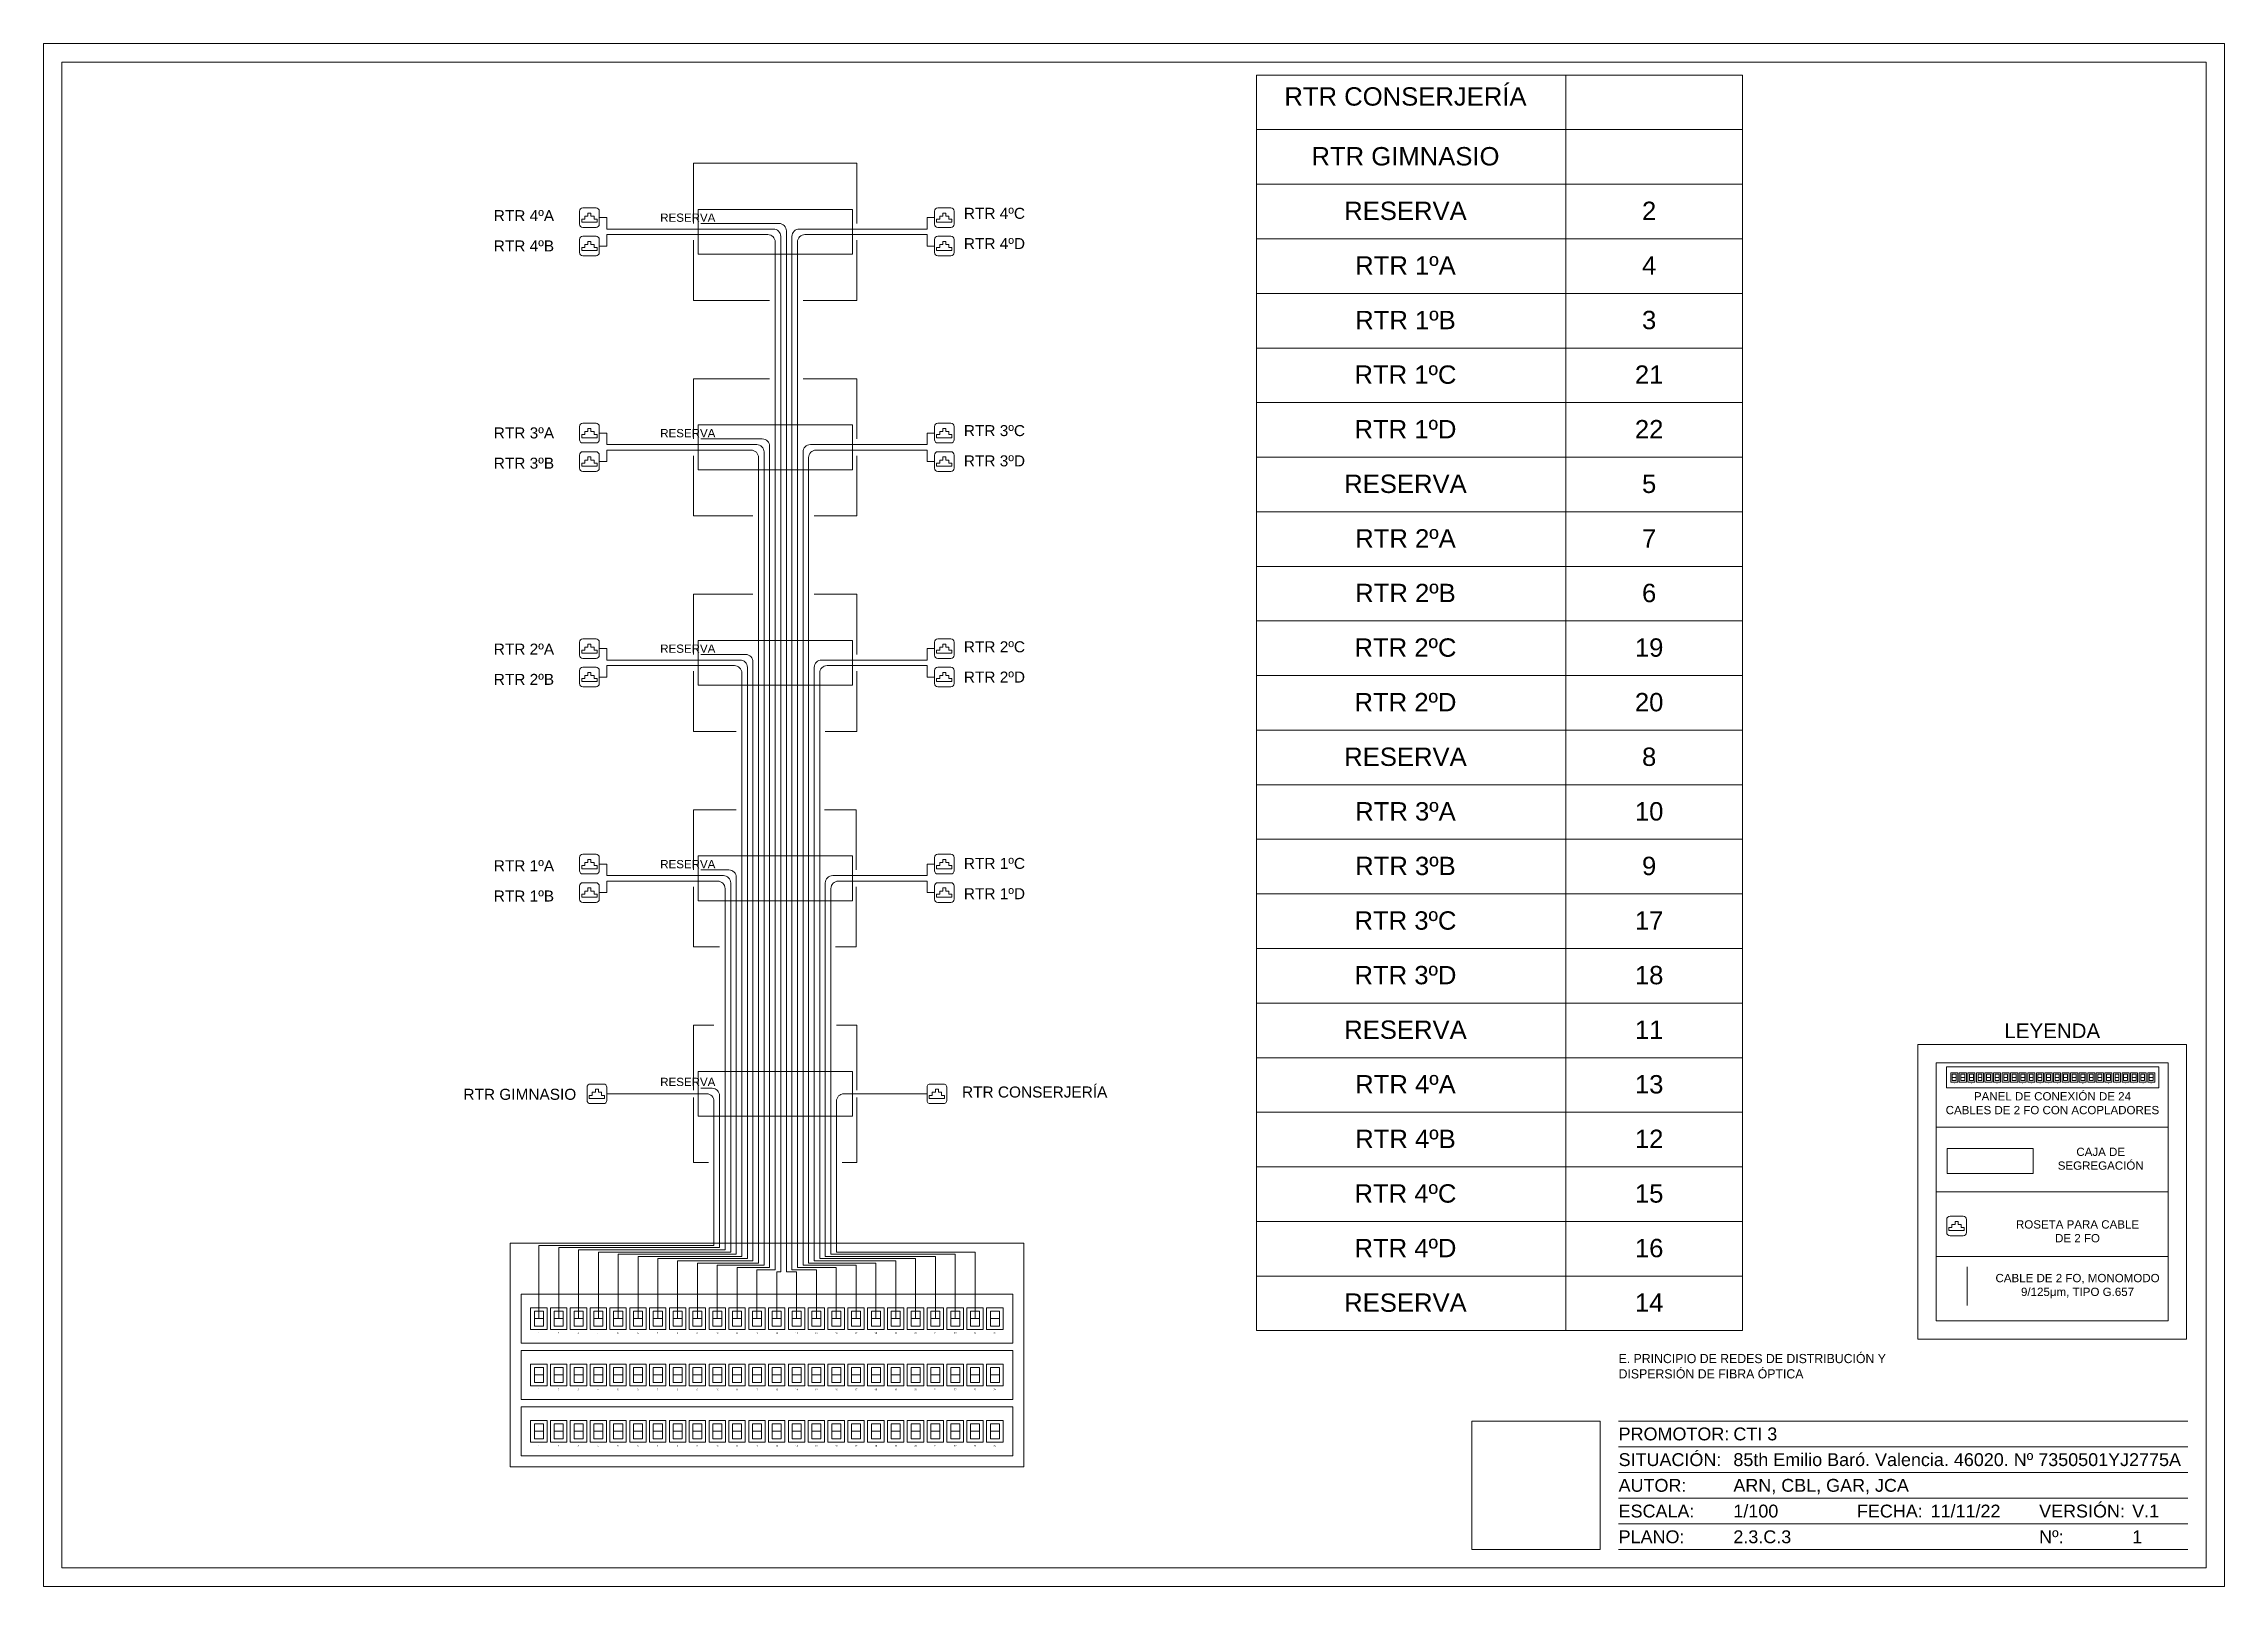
# Model space of a CAD drawing. Header units: metres. Extents: x -2 to 3328848, y -2 to 2725060.
# Drawn here: x 1664904 to 1665498, y 1362421 to 1362841 of the extents above; entities that cross this region are included whole.
import ezdxf
from ezdxf.enums import TextEntityAlignment as Align

# ---------------------------------------------------------------- set-up
doc = ezdxf.new("R2018")
doc.units = ezdxf.units.M
doc.layers.get('0').update_dxf_attribs({"color": 253, "lineweight": 0})
doc.layers.add('CAJETIN', color=7, linetype='Continuous', lineweight=0, true_color=0x000000)
for name, color, linetype, lineweight in [('ICT_INTERNA', 170, 'Continuous', 0), ('ICT_TEXTS', 210, 'Continuous', 0), ('ICT_TOMAS', 1, 'Continuous', 0)]:
    doc.layers.add(name, color=color, linetype=linetype, lineweight=lineweight)
doc.styles.add('COTA', font='arial.ttf', dxfattribs={"height": 1})
doc.styles.get("Standard").update_dxf_attribs({"font": 'arial.ttf'})
picture_1 = doc.add_image_def('image1.png', size_in_pixel=(477, 477))

# ---------------------------------------------------------------- blocks, each defined once
blk = doc.blocks.new('*U96')
for p, q in [((-10, 45), (-165, 45)), ((-10, 38), (-165, 38)), ((-10, 31), (-165, 31)), ((-10, 24), (-165, 24)), ((-10, 17), (-165, 17)), ((-10, 10), (-165, 10))]:
    blk.add_line(p, q)
for points in [[(-594, 0), (0, 0), (0, 420), (-594, 420)], [(-589, 5), (-5, 5), (-5, 415), (-589, 415)], [(-170, 45), (-205, 45), (-205, 10), (-170, 10)]]:
    blk.add_lwpolyline(points, close=True)
for s, p in [('PROMOTOR:', (-165, 41.5)), ('SITUACIÓN:', (-165, 34.5)), ('AUTOR:', (-165, 27.5)), ('ESCALA:', (-165, 20.5)), ('FECHA:', (-100.09, 20.5)), ('VERSIÓN:', (-50.46, 20.5)), ('PLANO:', (-165, 13.5)), ('Nº:', (-50.46, 13.5))]:
    blk.add_text(s, height=3.5).set_placement(p, align=Align.MIDDLE_LEFT)
at = {"lineweight": 30, "flags": 104}
blk.add_attdef('NOMBRE_PROYECTO', text='', height=5, dxfattribs=at).set_placement((-165, 63.27), align=Align.TOP_LEFT)
for tag, p in [('PROMOTOR', (-133.74, 41.5)), ('SITUACION', (-133.74, 34.5)), ('AUTOR', (-133.74, 27.5)), ('1/X', (-133.74, 20.5)), ('XX/XX/XXXX', (-80.02, 20.5)), ('V.X', (-25.12, 20.5)), ('NOMBRE_PLANO', (-133.74, 13.5)), ('X', (-25.12, 13.48))]:
    blk.add_attdef(tag, text='', height=3.5).set_placement(p, align=Align.MIDDLE_LEFT)
blk = doc.blocks.new('caratula_533153')
at = {"linetype": 'Continuous'}
for s, p in [('1', (5.4, -26.8)), ('2', (23.4, -26.8)), ('3', (41.4, -26.8)), ('4', (59.4, -26.8)), ('5', (77.4, -26.8)), ('6', (95.4, -26.8)), ('7', (113.4, -26.8)), ('8', (131.4, -26.8)), ('9', (149.4, -26.8)), ('10', (167, -26.8)), ('11', (185, -26.8)), ('12', (203, -26.8)), ('13', (221, -26.8)), ('14', (239, -26.8)), ('15', (257, -26.8)), ('16', (275, -26.8)), ('17', (293, -26.8)), ('18', (311, -26.8)), ('19', (329, -26.8)), ('20', (347, -26.8)), ('21', (365, -26.8)), ('22', (383, -26.8)), ('23', (401, -26.8)), ('24', (419, -26.8))]:
    blk.add_text(s, height=1.5, dxfattribs=at).set_placement(p)
blk = doc.blocks.new('PANEL-FIBRA')
for p, q in [((29.7, 22.2), (37.9, 22.2)), ((47.7, 22.2), (55.9, 22.2)), ((65.7, 22.2), (73.9, 22.2)), ((83.7, 22.2), (91.9, 22.2)), ((101.7, 22.2), (109.9, 22.2)), ((119.7, 22.2), (127.9, 22.2)), ((137.7, 22.2), (145.9, 22.2)), ((155.7, 22.2), (163.9, 22.2)), ((173.7, 22.2), (181.9, 22.2)), ((191.7, 22.2), (199.9, 22.2)), ((209.7, 22.2), (217.9, 22.2)), ((227.7, 22.2), (235.9, 22.2)), ((245.7, 22.2), (253.9, 22.2)), ((263.7, 22.2), (271.9, 22.2)), ((281.7, 22.2), (289.9, 22.2)), ((299.7, 22.2), (307.9, 22.2)), ((317.7, 22.2), (325.9, 22.2)), ((335.7, 22.2), (343.9, 22.2)), ((353.7, 22.2), (361.9, 22.2)), ((371.7, 22.2), (379.9, 22.2)), ((389.7, 22.2), (397.9, 22.2)), ((407.7, 22.2), (415.9, 22.2)), ((425.7, 22.2), (433.9, 22.2)), ((443.7, 22.2), (451.9, 22.2))]:
    blk.add_line(p, q)
for points in [[(17.6, 0), (17.6, 44.5)], [(464, 44.5), (17.6, 44.5)], [(464, 44.5), (464, 0)], [(17.6, 0), (464, 0)]]:
    blk.add_lwpolyline(points)
for points in [[(41.2, 32.1), (26.3, 32.1), (26.3, 12.4), (41.2, 12.4)], [(29.7, 15.4), (37.9, 15.4), (37.9, 29), (29.7, 29)], [(59.2, 32.1), (44.3, 32.1), (44.3, 12.4), (59.2, 12.4)], [(47.7, 15.4), (55.9, 15.4), (55.9, 29), (47.7, 29)], [(77.2, 32.1), (62.3, 32.1), (62.3, 12.4), (77.2, 12.4)], [(65.7, 15.4), (73.9, 15.4), (73.9, 29), (65.7, 29)], [(95.2, 32.1), (80.3, 32.1), (80.3, 12.4), (95.2, 12.4)], [(83.7, 15.4), (91.9, 15.4), (91.9, 29), (83.7, 29)], [(113.2, 32.1), (98.3, 32.1), (98.3, 12.4), (113.2, 12.4)], [(101.7, 15.4), (109.9, 15.4), (109.9, 29), (101.7, 29)], [(131.2, 32.1), (116.3, 32.1), (116.3, 12.4), (131.2, 12.4)], [(119.7, 15.4), (127.9, 15.4), (127.9, 29), (119.7, 29)], [(149.2, 32.1), (134.3, 32.1), (134.3, 12.4), (149.2, 12.4)], [(137.7, 15.4), (145.9, 15.4), (145.9, 29), (137.7, 29)], [(167.2, 32.1), (152.3, 32.1), (152.3, 12.4), (167.2, 12.4)], [(155.7, 15.4), (163.9, 15.4), (163.9, 29), (155.7, 29)], [(185.2, 32.1), (170.3, 32.1), (170.3, 12.4), (185.2, 12.4)], [(173.7, 15.4), (181.9, 15.4), (181.9, 29), (173.7, 29)], [(203.2, 32.1), (188.3, 32.1), (188.3, 12.4), (203.2, 12.4)], [(191.7, 15.4), (199.9, 15.4), (199.9, 29), (191.7, 29)], [(221.2, 32.1), (206.3, 32.1), (206.3, 12.4), (221.2, 12.4)], [(209.7, 15.4), (217.9, 15.4), (217.9, 29), (209.7, 29)], [(239.2, 32.1), (224.3, 32.1), (224.3, 12.4), (239.2, 12.4)], [(227.7, 15.4), (235.9, 15.4), (235.9, 29), (227.7, 29)], [(242.3, 32.1), (257.2, 32.1), (257.2, 12.4), (242.3, 12.4)], [(245.7, 15.4), (253.9, 15.4), (253.9, 29), (245.7, 29)], [(275.2, 32.1), (260.3, 32.1), (260.3, 12.4), (275.2, 12.4)], [(263.7, 15.4), (271.9, 15.4), (271.9, 29), (263.7, 29)], [(293.2, 32.1), (278.3, 32.1), (278.3, 12.4), (293.2, 12.4)], [(281.7, 15.4), (289.9, 15.4), (289.9, 29), (281.7, 29)], [(311.2, 32.1), (296.3, 32.1), (296.3, 12.4), (311.2, 12.4)], [(299.7, 15.4), (307.9, 15.4), (307.9, 29), (299.7, 29)], [(329.2, 32.1), (314.3, 32.1), (314.3, 12.4), (329.2, 12.4)], [(317.7, 15.4), (325.9, 15.4), (325.9, 29), (317.7, 29)], [(347.2, 32.1), (332.3, 32.1), (332.3, 12.4), (347.2, 12.4)], [(335.7, 15.4), (343.9, 15.4), (343.9, 29), (335.7, 29)], [(365.2, 32.1), (350.3, 32.1), (350.3, 12.4), (365.2, 12.4)], [(353.7, 15.4), (361.9, 15.4), (361.9, 29), (353.7, 29)], [(383.2, 32.1), (368.3, 32.1), (368.3, 12.4), (383.2, 12.4)], [(371.7, 15.4), (379.9, 15.4), (379.9, 29), (371.7, 29)], [(401.2, 32.1), (386.3, 32.1), (386.3, 12.4), (401.2, 12.4)], [(389.7, 15.4), (397.9, 15.4), (397.9, 29), (389.7, 29)], [(419.2, 32.1), (404.3, 32.1), (404.3, 12.4), (419.2, 12.4)], [(407.7, 15.4), (415.9, 15.4), (415.9, 29), (407.7, 29)], [(437.2, 32.1), (422.3, 32.1), (422.3, 12.4), (437.2, 12.4)], [(425.7, 15.4), (433.9, 15.4), (433.9, 29), (425.7, 29)], [(455.2, 32.1), (440.3, 32.1), (440.3, 12.4), (455.2, 12.4)], [(443.7, 15.4), (451.9, 15.4), (451.9, 29), (443.7, 29)]]:
    blk.add_lwpolyline(points, close=True)
blk.add_blockref('caratula_533153', (27.6, 35))
blk = doc.blocks.new('Toma FIBRA')
blk.add_lwpolyline([(-0.1, 0.15), (0.1, 0.15, -0.414214), (0.15, 0.1), (0.15, -0.1, -0.414214), (0.1, -0.15), (-0.1, -0.15, -0.414214), (-0.15, -0.1), (-0.15, 0.1, -0.414214)], format="xyb", close=True)
blk.add_lwpolyline([(-0.023, 0.023), (-0.07, 0.023), (-0.07, -0.023), (-0.117, -0.023), (-0.117, -0.07), (0.117, -0.07), (0.117, -0.023), (0.07, -0.023), (0.07, 0.023), (0.023, 0.023), (0.023, 0.07), (-0.023, 0.07)], close=True)

msp = doc.modelspace()

# ---------------------------------------------------------------- linework, layer by layer
at = {"layer": 'CAJETIN'}
for p, q in [((1665419.548, 1362563.91), (1665482.718, 1362563.91)), ((1665419.548, 1362546.338), (1665482.718, 1362546.338)), ((1665419.548, 1362528.766), (1665482.718, 1362528.766)), ((1665419.548, 1362511.194), (1665482.718, 1362511.194)), ((1665419.548, 1362493.623), (1665482.718, 1362493.623))]:
    msp.add_line(p, q, dxfattribs=at)
at = {"layer": 'CAJETIN', "linetype": 'Continuous'}
for points in [[(1664904.015, 1362421.347), (1665498.015, 1362421.347), (1665498.015, 1362841.347), (1664904.015, 1362841.347)], [(1664909.015, 1362426.347), (1665493.015, 1362426.347), (1665493.015, 1362836.347), (1664909.015, 1362836.347)]]:
    msp.add_lwpolyline(points, close=True, dxfattribs=at)
at = {"layer": 'CAJETIN'}
for points in [[(1665414.548, 1362568.91), (1665487.718, 1362568.91), (1665487.718, 1362488.623), (1665414.548, 1362488.623)], [(1665419.548, 1362563.91), (1665482.718, 1362563.91), (1665482.718, 1362493.623), (1665419.548, 1362493.623)]]:
    msp.add_lwpolyline(points, close=True, dxfattribs=at)
at = {"layer": 'ICT_INTERNA'}
msp.add_line((1665427.928, 1362508.332), (1665427.928, 1362497.815), dxfattribs=at)
for points in [[(1665125.564, 1362792.38), (1665125.564, 1362808.785), (1665081.015, 1362808.785), (1665081.015, 1362792.38)], [(1665057.391, 1362790.864), (1665057.391, 1362793.974), (1665055.369, 1362793.974)], [(1665144.639, 1362790.864), (1665144.639, 1362793.974), (1665146.66, 1362793.974)], [(1665057.391, 1362789.347), (1665057.391, 1362786.236), (1665055.369, 1362786.236)], [(1665081.015, 1362787.83), (1665081.015, 1362771.426), (1665101.773, 1362771.426)], [(1665110.873, 1362771.426), (1665125.564, 1362771.426), (1665125.564, 1362787.83)], [(1665144.639, 1362789.347), (1665144.639, 1362786.236), (1665146.66, 1362786.236)], [(1665101.773, 1362750.117), (1665081.015, 1362750.117), (1665081.015, 1362733.713)], [(1665125.564, 1362733.713), (1665125.564, 1362750.117), (1665110.873, 1362750.117)], [(1665057.391, 1362732.196), (1665057.391, 1362735.307), (1665055.369, 1362735.307)], [(1665144.639, 1362732.196), (1665144.639, 1362735.307), (1665146.66, 1362735.307)], [(1665057.391, 1362730.68), (1665057.391, 1362727.569), (1665055.369, 1362727.569)], [(1665081.015, 1362729.163), (1665081.015, 1362712.758), (1665097.223, 1362712.758)], [(1665113.906, 1362712.758), (1665125.564, 1362712.758), (1665125.564, 1362729.163)], [(1665144.639, 1362730.68), (1665144.639, 1362727.569), (1665146.66, 1362727.569)], [(1665097.223, 1362691.45), (1665081.015, 1362691.45), (1665081.015, 1362675.045)], [(1665125.564, 1362675.045), (1665125.564, 1362691.45), (1665113.906, 1362691.45)], [(1665057.391, 1362673.529), (1665057.391, 1362676.64), (1665055.369, 1362676.64)], [(1665057.391, 1362672.012), (1665057.391, 1362668.901), (1665055.369, 1362668.901)], [(1665144.639, 1362673.529), (1665144.639, 1362676.64), (1665146.66, 1362676.64)], [(1665144.639, 1362672.012), (1665144.639, 1362668.901), (1665146.66, 1362668.901)], [(1665081.015, 1362670.496), (1665081.015, 1362654.091), (1665092.673, 1362654.091)], [(1665116.939, 1362654.091), (1665125.564, 1362654.091), (1665125.564, 1362670.496)], [(1665092.673, 1362632.782), (1665081.015, 1362632.782), (1665081.015, 1362616.378)], [(1665125.328, 1362616.378), (1665125.328, 1362632.782), (1665116.702, 1362632.782)], [(1665057.391, 1362614.861), (1665057.391, 1362617.972), (1665055.369, 1362617.972)], [(1665057.391, 1362613.345), (1665057.391, 1362610.234), (1665055.369, 1362610.234)], [(1665144.639, 1362614.861), (1665144.639, 1362617.972), (1665146.66, 1362617.972)], [(1665144.639, 1362613.345), (1665144.639, 1362610.234), (1665146.66, 1362610.234)], [(1665081.015, 1362611.828), (1665081.015, 1362595.423), (1665088.124, 1362595.423)], [(1665119.735, 1362595.423), (1665125.328, 1362595.423), (1665125.328, 1362611.828)], [(1665086.607, 1362574.115), (1665081.015, 1362574.115), (1665081.015, 1362556.436)], [(1665125.564, 1362556.436), (1665125.564, 1362574.115), (1665119.972, 1362574.115)], [(1665081.015, 1362554.436), (1665081.015, 1362536.756), (1665085.091, 1362536.756)], [(1665121.489, 1362536.756), (1665125.564, 1362536.756), (1665125.564, 1362554.436)]]:
    msp.add_lwpolyline(points, dxfattribs=at)
for points in [[(1665103.715, 1362494.248), (1665103.715, 1362506.959), (1665104.806, 1362506.959), (1665104.806, 1362526.132), (1665104.806, 1362788.864, 0.4142136), (1665102.806, 1362790.864), (1665057.391, 1362790.864)], [(1665083.071, 1362792.38), (1665104.323, 1362792.38, -0.4142136), (1665106.323, 1362790.38), (1665106.323, 1362526.132), (1665106.323, 1362506.959), (1665109.115, 1362506.959), (1665109.115, 1362494.248)], [(1665114.515, 1362494.248), (1665114.515, 1362507.564), (1665107.847, 1362507.564), (1665107.839, 1362526.132), (1665107.839, 1362728.68), (1665107.839, 1362788.864, -0.4142136), (1665109.839, 1362790.864), (1665144.639, 1362790.864)], [(1665098.315, 1362494.248), (1665098.315, 1362507.564), (1665103.29, 1362507.564), (1665103.29, 1362526.132), (1665103.29, 1362787.347, 0.4142136), (1665101.29, 1362789.347), (1665057.391, 1362789.347)], [(1665119.915, 1362494.248), (1665119.915, 1362508.164), (1665109.356, 1362508.164), (1665109.356, 1362511.764), (1665109.356, 1362787.347, -0.4142136), (1665111.356, 1362789.347), (1665144.639, 1362789.347)], [(1665087.515, 1362494.248), (1665087.515, 1362508.764), (1665100.256, 1362508.764), (1665100.256, 1362526.132), (1665100.256, 1362730.196, 0.4142136), (1665098.256, 1362732.196), (1665057.391, 1362732.196)], [(1665092.915, 1362494.248), (1665092.915, 1362508.164), (1665101.773, 1362508.164), (1665101.773, 1362526.132), (1665101.773, 1362731.713, 0.4142136), (1665099.773, 1362733.713), (1665083.071, 1362733.713)], [(1665125.315, 1362494.248), (1665125.315, 1362508.764), (1665110.873, 1362508.764), (1665110.873, 1362526.132), (1665110.873, 1362730.196, -0.4142136), (1665112.873, 1362732.196), (1665144.639, 1362732.196)], [(1665082.115, 1362494.248), (1665082.115, 1362509.364), (1665098.74, 1362509.364), (1665098.74, 1362526.132), (1665098.74, 1362675.045), (1665098.74, 1362691.45), (1665098.74, 1362728.68, 0.4142136), (1665096.74, 1362730.68), (1665057.391, 1362730.68)], [(1665130.715, 1362494.248), (1665130.715, 1362509.364), (1665112.389, 1362509.364), (1665112.389, 1362526.132), (1665112.389, 1362728.68, -0.4142136), (1665114.389, 1362730.68), (1665144.639, 1362730.68)], [(1665071.315, 1362494.248), (1665071.315, 1362510.564), (1665095.707, 1362510.564), (1665095.707, 1362526.132), (1665095.707, 1362671.529, 0.4142136), (1665093.707, 1362673.529), (1665081.015, 1362673.529), (1665057.391, 1362673.529)], [(1665065.915, 1362494.248), (1665065.915, 1362511.164), (1665094.19, 1362511.164), (1665094.19, 1362526.132), (1665094.19, 1362670.012, 0.4142136), (1665092.19, 1362672.012), (1665081.015, 1362672.012), (1665057.391, 1362672.012)], [(1665076.715, 1362494.248), (1665076.715, 1362509.964), (1665097.223, 1362509.964), (1665097.223, 1362526.132), (1665097.223, 1362673.045, 0.4142136), (1665095.223, 1362675.045), (1665084.989, 1362675.045), (1665083.071, 1362675.045)], [(1665136.115, 1362494.248), (1665136.115, 1362509.964), (1665113.906, 1362509.964), (1665113.906, 1362526.132), (1665113.906, 1362671.529, -0.4142136), (1665115.906, 1362673.529), (1665144.639, 1362673.529)], [(1665144.639, 1362672.012), (1665117.422, 1362672.012, 0.4142136), (1665115.422, 1362670.012), (1665115.422, 1362526.132), (1665115.422, 1362510.564), (1665141.515, 1362510.564), (1665141.515, 1362494.248)], [(1665049.715, 1362494.248), (1665049.715, 1362512.964), (1665089.64, 1362512.964), (1665089.64, 1362526.132), (1665089.64, 1362611.345, 0.4142136), (1665087.64, 1362613.345), (1665057.391, 1362613.345)], [(1665055.115, 1362494.248), (1665055.115, 1362512.364), (1665091.157, 1362512.364), (1665091.157, 1362526.132), (1665091.157, 1362612.861, 0.4142136), (1665089.157, 1362614.861), (1665057.391, 1362614.861)], [(1665060.515, 1362494.248), (1665060.515, 1362511.764), (1665092.673, 1362511.764), (1665092.673, 1362526.132), (1665092.673, 1362614.378, 0.4142136), (1665090.673, 1362616.378), (1665083.071, 1362616.378)], [(1665144.639, 1362614.861), (1665118.939, 1362614.861, 0.4142136), (1665116.939, 1362612.861), (1665116.939, 1362511.164), (1665146.915, 1362511.164), (1665146.915, 1362494.248)], [(1665152.315, 1362494.248), (1665152.315, 1362511.764), (1665118.455, 1362511.764), (1665118.455, 1362611.345, -0.4142136), (1665120.455, 1362613.345), (1665144.639, 1362613.345)], [(1665038.915, 1362494.248), (1665038.915, 1362501.878), (1665038.915, 1362514.164), (1665086.607, 1362514.164), (1665086.607, 1362526.132), (1665086.607, 1362553.436, 0.4142136), (1665084.607, 1362555.436), (1665057.391, 1362555.436)], [(1665044.315, 1362494.248), (1665044.315, 1362513.564), (1665088.124, 1362513.564), (1665088.124, 1362526.132), (1665088.124, 1362554.952, 0.4142136), (1665086.124, 1362556.952), (1665083.071, 1362556.952)], [(1665157.715, 1362494.248), (1665157.715, 1362512.364), (1665119.972, 1362512.364), (1665119.972, 1362553.436, -0.4142136), (1665121.972, 1362555.436), (1665144.639, 1362555.436)]]:
    msp.add_lwpolyline(points, format="xyb", dxfattribs=at)
msp.add_lwpolyline([(1665031.065, 1362453.91), (1665170.964, 1362453.91), (1665170.964, 1362514.801), (1665031.065, 1362514.801)], close=True, dxfattribs=at)
at = {"layer": 'ICT_TEXTS'}
for p, q in [((1665234.41, 1362832.79), (1665366.738, 1362832.79)), ((1665318.656, 1362832.79), (1665318.656, 1362490.966)), ((1665234.41, 1362817.928), (1665366.738, 1362817.928)), ((1665234.41, 1362803.066), (1665366.738, 1362803.066)), ((1665234.41, 1362788.204), (1665366.738, 1362788.204)), ((1665234.41, 1362773.342), (1665366.738, 1362773.342)), ((1665234.41, 1362758.48), (1665366.738, 1362758.48)), ((1665234.41, 1362743.618), (1665366.738, 1362743.618)), ((1665234.41, 1362728.756), (1665366.738, 1362728.756)), ((1665234.41, 1362713.894), (1665366.738, 1362713.894)), ((1665234.41, 1362699.033), (1665366.738, 1362699.033)), ((1665234.41, 1362684.171), (1665366.738, 1362684.171)), ((1665234.41, 1362669.309), (1665366.738, 1362669.309)), ((1665234.41, 1362654.447), (1665366.738, 1362654.447)), ((1665234.41, 1362639.585), (1665366.738, 1362639.585)), ((1665234.41, 1362624.723), (1665366.738, 1362624.723)), ((1665234.41, 1362609.861), (1665366.738, 1362609.861)), ((1665234.41, 1362594.999), (1665366.738, 1362594.999)), ((1665234.41, 1362580.137), (1665366.738, 1362580.137)), ((1665234.41, 1362565.275), (1665366.738, 1362565.275)), ((1665234.41, 1362550.414), (1665366.738, 1362550.414)), ((1665234.41, 1362535.552), (1665366.738, 1362535.552)), ((1665234.41, 1362520.69), (1665366.738, 1362520.69)), ((1665234.41, 1362505.828), (1665366.738, 1362505.828))]:
    msp.add_line(p, q, dxfattribs=at)
msp.add_lwpolyline([(1665234.41, 1362832.79), (1665366.738, 1362832.79), (1665366.738, 1362490.966), (1665234.41, 1362490.966)], close=True, dxfattribs=at)
at = {"layer": 'ICT_TOMAS'}
for points in [[(1665082.281, 1362784.015), (1665124.298, 1362784.015), (1665124.298, 1362796.196), (1665082.281, 1362796.196)], [(1665082.281, 1362725.347), (1665124.298, 1362725.347), (1665124.298, 1362737.529), (1665082.281, 1362737.529)], [(1665082.281, 1362666.68), (1665124.298, 1362666.68), (1665124.298, 1362678.861), (1665082.281, 1362678.861)], [(1665082.281, 1362608.012), (1665124.298, 1362608.012), (1665124.298, 1362620.194), (1665082.281, 1362620.194)], [(1665082.281, 1362549.345), (1665124.298, 1362549.345), (1665124.298, 1362561.526), (1665082.281, 1362561.526)], [(1665422.475, 1362533.749), (1665445.956, 1362533.749), (1665445.956, 1362540.556), (1665422.475, 1362540.556)]]:
    msp.add_lwpolyline(points, close=True, dxfattribs=at)

# ---------------------------------------------------------------- block references
at = {"layer": 'CAJETIN'}
ref = msp.add_blockref('*U96', (1665498.015, 1362421.347), dxfattribs=at)
lines = msp.add_mtext('E. PRINCIPIO DE REDES DE DISTRIBUCIÓN Y \\PDISPERSIÓN DE FIBRA ÓPTICA', dxfattribs={"layer": '0', "insert": (1665333.015, 1362484.622), "char_height": 2.5, "attachment_point": 1})
ref.add_attrib('NOMBRE_PROYECTO', '', (1665333.015, 1362484.622), dxfattribs={"flags": 104}).embed_mtext(lines)
ref.add_attrib('PROMOTOR', 'CTI 3', dxfattribs={"layer": '0', "height": 3.5}).set_placement((1665364.275, 1362462.847), align=Align.MIDDLE_LEFT)
ref.add_attrib('SITUACION', '85th Emilio Baró. Valencia. 46020. Nº 7350501YJ2775A', dxfattribs={"layer": '0', "height": 3.5}).set_placement((1665364.275, 1362455.847), align=Align.MIDDLE_LEFT)
ref.add_attrib('AUTOR', 'ARN, CBL, GAR, JCA', dxfattribs={"layer": '0', "height": 3.5}).set_placement((1665364.275, 1362448.847), align=Align.MIDDLE_LEFT)
ref.add_attrib('1/X', '1/100', dxfattribs={"layer": '0', "height": 3.5}).set_placement((1665364.275, 1362441.847), align=Align.MIDDLE_LEFT)
ref.add_attrib('NOMBRE_PLANO', '2.3.C.3', dxfattribs={"layer": '0', "height": 3.5}).set_placement((1665364.275, 1362434.847), align=Align.MIDDLE_LEFT)
ref.add_attrib('XX/XX/XXXX', '11/11/22', dxfattribs={"layer": '0', "height": 3.5}).set_placement((1665417.99, 1362441.847), align=Align.MIDDLE_LEFT)
ref.add_attrib('V.X', 'V.1', dxfattribs={"layer": '0', "height": 3.5}).set_placement((1665472.896, 1362441.847), align=Align.MIDDLE_LEFT)
ref.add_attrib('X', '1', dxfattribs={"layer": '0', "height": 3.5}).set_placement((1665472.896, 1362434.825), align=Align.MIDDLE_LEFT)
at = {"layer": 'ICT_INTERNA'}
for p, xscale, yscale, zscale in [((1665420.06, 1362557.029), 0.1296081889018854, 0.1296081889018854, 0.1296081889018854), ((1665028.775, 1362487.58), 0.3, 0.3, 0.3)]:
    msp.add_blockref('PANEL-FIBRA', p, dxfattribs=dict(at, xscale=xscale, yscale=yscale, zscale=zscale))
at = {"layer": 'ICT_TEXTS', "xscale": 0.3, "yscale": 0.3, "zscale": 0.3}
for p in [(1665028.775, 1362472.245), (1665028.775, 1362456.91)]:
    msp.add_blockref('PANEL-FIBRA', p, dxfattribs=at)
at = {"layer": 'ICT_TOMAS', "xscale": 17.84329748914399, "yscale": 17.84329748914399, "zscale": 17.84329748914399}
for p in [(1665052.692, 1362793.974), (1665149.337, 1362793.974), (1665052.692, 1362786.236), (1665149.337, 1362786.236), (1665052.692, 1362735.307), (1665149.337, 1362735.307), (1665052.692, 1362727.569), (1665149.337, 1362727.569), (1665052.692, 1362676.64), (1665149.337, 1362676.64), (1665052.692, 1362668.901), (1665149.337, 1362668.901), (1665052.692, 1362617.972), (1665149.337, 1362617.972), (1665052.692, 1362610.234), (1665149.337, 1362610.234), (1665054.714, 1362555.436), (1665147.315, 1362555.436), (1665425.067, 1362519.471)]:
    msp.add_blockref('Toma FIBRA', p, dxfattribs=at)

# ---------------------------------------------------------------- texts
at = {"layer": 'CAJETIN', "ltscale": 0.015, "attachment_point": 1, "style": 'COTA'}
for s, width, heights, insert, char_height in [('\\pxqc;LEYENDA', 73.16994, [7.577], (1665414.548, 1362574.596), 4), ('\\pxqc;PANEL DE CONEXIÓN DE 24\\PCABLES DE 2 FO CON ACOPLADORES', 63.34024, [11.214], (1665419.513, 1362555.892), 2.25), ('\\pxqc;CAJA DE\\PSEGREGACIÓN', 51.2738, [7.577], (1665438.693, 1362540.774), 2.25), ('\\pxqc;ROSETA PARA CABLE\\PDE 2 FO', 51.2738, [7.577], (1665432.376, 1362521.014), 2.25), ('\\pxqc;CABLE DE 2 FO, MONOMODO\\P9/125μm, TIPO G.657', 51.2738, [7.577], (1665432.381, 1362506.408), 2.25)]:
    msp.add_mtext_dynamic_manual_height_columns(s, width=width, gutter_width=4, heights=heights, dxfattribs=dict(at, insert=insert, char_height=char_height))
at = {"layer": 'ICT_TEXTS', "ltscale": 0.015, "attachment_point": 1, "style": 'COTA'}
for s, width, heights, insert, char_height in [('\\pxqc;RTR CONSERJERÍA', 81.08755, [3.395], (1665234.41, 1362829.472), 5), ('\\pxqc;RTR GIMNASIO', 81.08755, [3.395], (1665234.41, 1362813.189), 5), ('\\pxqc;RTR 4ºC', 38.12347, [3.395], (1665143.937, 1362796.65), 3), ('\\pxqc;RESERVA', 81.08755, [3.395], (1665234.41, 1362798.327), 5), ('\\pxqc;2', 81.08755, [3.395], (1665300.786, 1362798.327), 5), ('\\pxqc;RTR 4ºA', 38.12347, [3.395], (1665015.782, 1362796.019), 3), ('RESERVA', 15.60098, [2.854], (1665071.965, 1362795.094), 2.25), ('\\pxqc;RTR 4ºB', 38.12347, [3.395], (1665015.782, 1362787.78), 3), ('\\pxqc;RTR 4ºD', 38.12347, [3.395], (1665143.937, 1362788.41), 3), ('\\pxqc;RTR 1ºA', 81.08755, [3.395], (1665234.41, 1362783.466), 5), ('\\pxqc;4', 81.08755, [3.395], (1665300.786, 1362783.466), 5), ('\\pxqc;RTR 1ºB', 81.08755, [3.395], (1665234.41, 1362768.604), 5), ('\\pxqc;3', 81.08755, [3.395], (1665300.786, 1362768.604), 5), ('\\pxqc;RTR 1ºC', 81.08755, [3.395], (1665234.41, 1362753.742), 5), ('\\pxqc;21', 81.08755, [3.395], (1665300.786, 1362753.742), 5), ('\\pxqc;RTR 3ºC', 38.12347, [3.395], (1665143.937, 1362737.498), 3), ('\\pxqc;RTR 1ºD', 81.08755, [3.395], (1665234.41, 1362738.88), 5), ('\\pxqc;22', 81.08755, [3.395], (1665300.786, 1362738.88), 5), ('\\pxqc;RTR 3ºA', 38.12347, [3.395], (1665015.782, 1362736.867), 3), ('RESERVA', 15.60098, [2.854], (1665071.965, 1362736.427), 2.25), ('\\pxqc;RTR 3ºB', 38.12347, [3.395], (1665015.782, 1362728.628), 3), ('\\pxqc;RTR 3ºD', 38.12347, [3.395], (1665143.937, 1362729.258), 3), ('\\pxqc;RESERVA', 81.08755, [3.395], (1665234.41, 1362724.018), 5), ('\\pxqc;5', 81.08755, [3.395], (1665300.786, 1362724.018), 5), ('\\pxqc;RTR 2ºA', 81.08755, [3.395], (1665234.41, 1362709.156), 5), ('\\pxqc;7', 81.08755, [3.395], (1665300.786, 1362709.156), 5), ('\\pxqc;RTR 2ºB', 81.08755, [3.395], (1665234.41, 1362694.294), 5), ('\\pxqc;6', 81.08755, [3.395], (1665300.786, 1362694.294), 5), ('\\pxqc;RTR 2ºA', 38.12347, [3.395], (1665015.782, 1362678.009), 3), ('RESERVA', 15.60098, [2.854], (1665071.965, 1362677.759), 2.25), ('\\pxqc;RTR 2ºC', 38.12347, [3.395], (1665143.937, 1362678.64), 3), ('\\pxqc;RTR 2ºC', 81.08755, [3.395], (1665234.41, 1362679.432), 5), ('\\pxqc;19', 81.08755, [3.395], (1665300.786, 1362679.432), 5), ('\\pxqc;RTR 2ºB', 38.12347, [3.395], (1665015.782, 1362669.77), 3), ('\\pxqc;RTR 2ºD', 38.12347, [3.395], (1665143.937, 1362670.4), 3), ('\\pxqc;RTR 2ºD', 81.08755, [3.395], (1665234.41, 1362664.57), 5), ('\\pxqc;20', 81.08755, [3.395], (1665300.786, 1362664.57), 5), ('\\pxqc;RESERVA', 81.08755, [3.395], (1665234.41, 1362649.708), 5), ('\\pxqc;8', 81.08755, [3.395], (1665300.786, 1362649.708), 5), ('\\pxqc;RTR 3ºA', 81.08755, [3.395], (1665234.41, 1362634.847), 5), ('\\pxqc;10', 81.08755, [3.395], (1665300.786, 1362634.847), 5), ('\\pxqc;RTR 1ºA', 38.12347, [3.395], (1665015.782, 1362619.036), 3), ('RESERVA', 15.60098, [2.854], (1665071.965, 1362619.092), 2.25), ('\\pxqc;RTR 1ºC', 38.12347, [3.395], (1665143.937, 1362619.667), 3), ('\\pxqc;RTR 3ºB', 81.08755, [3.395], (1665234.41, 1362619.985), 5), ('\\pxqc;9', 81.08755, [3.395], (1665300.786, 1362619.985), 5), ('\\pxqc;RTR 1ºB', 38.12347, [3.395], (1665015.782, 1362610.797), 3), ('\\pxqc;RTR 1ºD', 38.12347, [3.395], (1665143.937, 1362611.427), 3), ('\\pxqc;RTR 3ºC', 81.08755, [3.395], (1665234.41, 1362605.123), 5), ('\\pxqc;17', 81.08755, [3.395], (1665300.786, 1362605.123), 5), ('\\pxqc;RTR 3ºD', 81.08755, [3.395], (1665234.41, 1362590.261), 5), ('\\pxqc;18', 81.08755, [3.395], (1665300.786, 1362590.261), 5), ('\\pxqc;RESERVA', 81.08755, [3.395], (1665234.41, 1362575.399), 5), ('\\pxqc;11', 81.08755, [3.395], (1665300.786, 1362575.399), 5), ('RESERVA', 15.60098, [2.854], (1665071.965, 1362559.806), 2.25), ('\\pxqc;RTR 4ºA', 81.08755, [3.395], (1665234.41, 1362560.537), 5), ('\\pxqc;13', 81.08755, [3.395], (1665300.786, 1362560.537), 5), ('\\pxqc;RTR GIMNASIO', 51.05315, [3.395], (1665008.206, 1362556.804), 3), ('\\pxqc;RTR CONSERJERÍA', 51.05315, [3.395], (1665148.434, 1362557.434), 3), ('\\pxqc;RTR 4ºB', 81.08755, [3.395], (1665234.41, 1362545.675), 5), ('\\pxqc;12', 81.08755, [3.395], (1665300.786, 1362545.675), 5), ('\\pxqc;RTR 4ºC', 81.08755, [3.395], (1665234.41, 1362530.813), 5), ('\\pxqc;15', 81.08755, [3.395], (1665300.786, 1362530.813), 5), ('\\pxqc;RTR 4ºD', 81.08755, [3.395], (1665234.41, 1362515.951), 5), ('\\pxqc;16', 81.08755, [3.395], (1665300.786, 1362515.951), 5), ('\\pxqc;RESERVA', 81.08755, [3.395], (1665234.41, 1362501.089), 5), ('\\pxqc;14', 81.08755, [3.395], (1665300.786, 1362501.089), 5)]:
    msp.add_mtext_dynamic_manual_height_columns(s, width=width, gutter_width=4, heights=heights, dxfattribs=dict(at, insert=insert, char_height=char_height))

# ---------------------------------------------------------------- pictures from other files: only their frames are drawn
image = msp.add_image(picture_1, insert=(1665293.015, 1362431.347), size_in_units=(35, 35))
image.dxf.flags = 7

doc.saveas('drawing.dxf')
